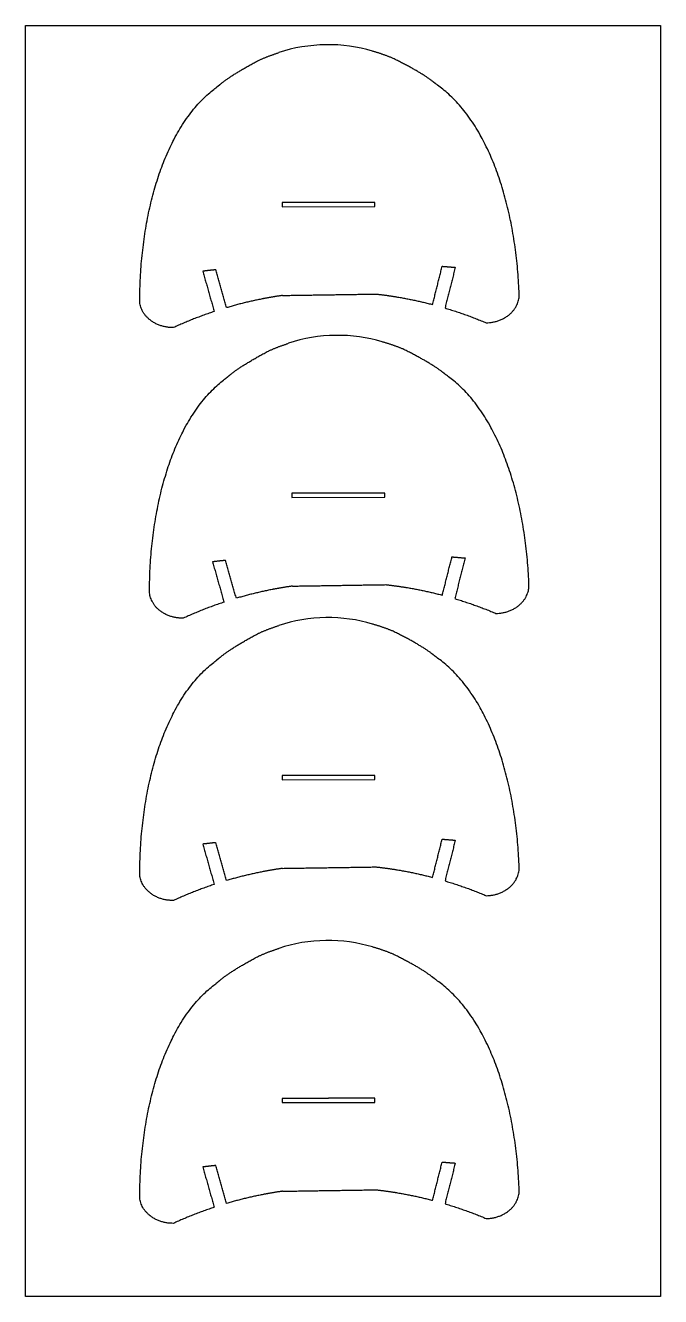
# Model space of a CAD drawing. Header units: metres. Extents: x 1979.8 to 2018, y 1971.1 to 1990.7.
# Drawn here: x 2005.823 to 2007.348, y 1987.332 to 1990.382 of the extents above; entities that cross this region are included whole.
import ezdxf

# ---------------------------------------------------------------- set-up
doc = ezdxf.new("R2010")
doc.units = ezdxf.units.M
doc.layers.add('ΦΥΛΛΑ ΓΙΑ CNC', color=1, linetype='Continuous')
doc.layers.add('ΦΥΛΛΑ ΚΟΝΤΡΑ ΠΛΑΚΕ', color=131, linetype='Continuous')

msp = doc.modelspace()

# ---------------------------------------------------------------- linework, layer by layer
at = {"layer": 'ΦΥΛΛΑ ΓΙΑ CNC'}
for points in [[(2006.5507, 1989.9571), (2006.4392, 1989.9571), (2006.4392, 1989.9469), (2006.6621, 1989.9476), (2006.6621, 1989.9575), (2006.5507, 1989.9575)], [(2006.5741, 1989.2598), (2006.4627, 1989.2598), (2006.4627, 1989.2496), (2006.6856, 1989.2503), (2006.6856, 1989.2601), (2006.5741, 1989.2601)], [(2006.5507, 1988.5826), (2006.4392, 1988.5826), (2006.4392, 1988.5724), (2006.6621, 1988.573), (2006.6621, 1988.5829), (2006.5507, 1988.5829)], [(2006.5507, 1987.8078), (2006.4392, 1987.8078), (2006.4392, 1987.7976), (2006.6621, 1987.7983), (2006.6621, 1987.8082), (2006.5507, 1987.8082)]]:
    msp.add_lwpolyline(points, dxfattribs=at)
at = {"layer": 'ΦΥΛΛΑ ΓΙΑ CNC', "lineweight": -3}
for points, weights in [([(2006.3827, 1990.2984), (2006.4065, 1990.3092), (2006.4314, 1990.317)], [0.931709150307, 0.919797461204, 0.911534052656]), ([(2006.7055, 1990.3033), (2006.6814, 1990.3134), (2006.6563, 1990.3204)], [0.931709150307, 0.919797461204, 0.911534052656]), ([(2006.4404, 1989.7344), (2006.5535, 1989.7361), (2006.6651, 1989.7378)], [0.999923417659, 0.942555254016, 1]), ([(2006.9293, 1989.6688), (2007.0095, 1989.67), (2007.0085, 1989.7373)], [1, 0.707106781187, 1]), ([(2006.1784, 1989.6573), (2006.0982, 1989.6561), (2006.0972, 1989.7233)], [1, 0.707106781187, 1]), ([(2006.8303, 1989.7043), (2006.8808, 1989.6893), (2006.9293, 1989.6688)], [0.99651626955, 0.996723144745, 1]), ([(2006.2762, 1989.6958), (2006.2263, 1989.6793), (2006.1784, 1989.6573)], [0.99651626955, 0.996723144745, 1]), ([(2006.4062, 1989.601), (2006.4299, 1989.6118), (2006.4548, 1989.6196)], [0.931709150307, 0.919797461204, 0.911534052656]), ([(2006.729, 1989.606), (2006.7049, 1989.616), (2006.6798, 1989.6231)], [0.931709150307, 0.919797461204, 0.911534052656]), ([(2006.4639, 1989.037), (2006.5769, 1989.0388), (2006.6885, 1989.0405)], [0.999923417659, 0.942555254016, 1]), ([(2006.9527, 1988.9714), (2007.0329, 1988.9726), (2007.0319, 1989.0399)], [1, 0.707106781187, 1]), ([(2006.2019, 1988.96), (2006.1217, 1988.9587), (2006.1206, 1989.026)], [1, 0.707106781187, 1]), ([(2006.2997, 1988.9985), (2006.2497, 1988.9819), (2006.2019, 1988.96)], [0.99651626955, 0.996723144745, 1]), ([(2006.8538, 1989.0069), (2006.9042, 1988.9919), (2006.9527, 1988.9714)], [0.99651626955, 0.996723144745, 1]), ([(2006.3827, 1988.9238), (2006.4065, 1988.9346), (2006.4314, 1988.9424)], [0.931709150307, 0.919797461204, 0.911534052656]), ([(2006.7055, 1988.9287), (2006.6814, 1988.9388), (2006.6563, 1988.9458)], [0.931709150307, 0.919797461204, 0.911534052656]), ([(2006.4404, 1988.3598), (2006.5535, 1988.3615), (2006.6651, 1988.3632)], [0.999923417659, 0.942555254016, 1]), ([(2006.9293, 1988.2942), (2007.0095, 1988.2954), (2007.0085, 1988.3627)], [1, 0.707106781187, 1]), ([(2006.1784, 1988.2827), (2006.0982, 1988.2815), (2006.0972, 1988.3488)], [1, 0.707106781187, 1]), ([(2006.8303, 1988.3297), (2006.8808, 1988.3147), (2006.9293, 1988.2942)], [0.99651626955, 0.996723144745, 1]), ([(2006.2762, 1988.3212), (2006.2263, 1988.3047), (2006.1784, 1988.2827)], [0.99651626955, 0.996723144745, 1]), ([(2006.3827, 1988.1491), (2006.4065, 1988.1599), (2006.4314, 1988.1677)], [0.931709150307, 0.919797461204, 0.911534052656]), ([(2006.7055, 1988.154), (2006.6814, 1988.1641), (2006.6563, 1988.1711)], [0.931709150307, 0.919797461204, 0.911534052656]), ([(2006.1784, 1987.508), (2006.0982, 1987.5068), (2006.0972, 1987.574)], [1, 0.707106781187, 1]), ([(2006.4404, 1987.5851), (2006.5535, 1987.5868), (2006.6651, 1987.5885)], [0.999923417659, 0.942555254016, 1]), ([(2006.9293, 1987.5195), (2007.0095, 1987.5207), (2007.0085, 1987.588)], [1, 0.707106781187, 1]), ([(2006.2762, 1987.5465), (2006.2263, 1987.53), (2006.1784, 1987.508)], [0.99651626955, 0.996723144745, 1]), ([(2006.8303, 1987.555), (2006.8808, 1987.54), (2006.9293, 1987.5195)], [0.99651626955, 0.996723144745, 1])]:
    msp.add_rational_spline(points, weights, degree=2, dxfattribs=at)
for points in [[(2006.6562, 1990.3204), (2006.6208, 1990.3314), (2006.5824, 1990.3366), (2006.5054, 1990.3354), (2006.4669, 1990.3291), (2006.4314, 1990.317)], [(2006.6796, 1989.6231), (2006.6442, 1989.6341), (2006.6058, 1989.6393), (2006.5288, 1989.6381), (2006.4903, 1989.6317), (2006.4548, 1989.6196)], [(2006.6562, 1988.9458), (2006.6208, 1988.9568), (2006.5824, 1988.962), (2006.5054, 1988.9609), (2006.4669, 1988.9545), (2006.4314, 1988.9424)], [(2006.6562, 1988.1711), (2006.6208, 1988.1821), (2006.5824, 1988.1873), (2006.5054, 1988.1861), (2006.4669, 1988.1798), (2006.4314, 1988.1677)]]:
    msp.add_open_spline(points, degree=3, knots=[0, 0, 0, 0, 0.500337, 0.500337, 1.000843, 1.000843, 1.000843, 1.000843], dxfattribs=at)
for points, weights, knots in [([(2006.0972, 1989.7233), (2006.1008, 1990.0868), (2006.2695, 1990.224), (2006.2806, 1990.2329), (2006.2916, 1990.2419), (2006.3203, 1990.2653), (2006.3827, 1990.2984)], [1, 0.888324260259, 1, 1, 1, 0.970376548073, 0.948940508878], [3.3219173, 3.3219173, 3.3219173, 3.7990306, 3.7990306, 3.8560209, 3.8560209, 3.9482049, 3.9482049, 3.9482049]), ([(2007.0085, 1989.7373), (2006.9937, 1990.1005), (2006.8209, 1990.2324), (2006.8096, 1990.241), (2006.7983, 1990.2496), (2006.7689, 1990.2721), (2006.7055, 1990.3033)], [1, 0.888324260259, 1, 1, 1, 0.970376548073, 0.948940508878], [3.3219173, 3.3219173, 3.3219173, 3.7990306, 3.7990306, 3.8560209, 3.8560209, 3.9482049, 3.9482049, 3.9482049]), ([(2006.4404, 1989.7344), (2006.4159, 1989.7309), (2006.3916, 1989.7261), (2006.3482, 1989.7176), (2006.3059, 1989.7051)], [1, 0.999659318534, 1, 0.997248724701, 0.99666160826], [2.7549118, 2.7549118, 2.7549118, 2.8346643, 2.8346643, 2.9768778, 2.9768778, 2.9768778]), ([(2006.6651, 1989.7378), (2006.6897, 1989.735), (2006.7141, 1989.731), (2006.7577, 1989.7238), (2006.8004, 1989.7126)], [1, 0.999659318534, 1, 0.997248724701, 0.99666160826], [2.7549118, 2.7549118, 2.7549118, 2.8346643, 2.8346643, 2.9768778, 2.9768778, 2.9768778]), ([(2006.1206, 1989.026), (2006.1243, 1989.3895), (2006.293, 1989.5266), (2006.304, 1989.5356), (2006.315, 1989.5446), (2006.3438, 1989.5679), (2006.4062, 1989.601)], [1, 0.888324260259, 1, 1, 1, 0.970376548073, 0.948940508878], [3.3219173, 3.3219173, 3.3219173, 3.7990306, 3.7990306, 3.8560209, 3.8560209, 3.9482049, 3.9482049, 3.9482049]), ([(2007.0319, 1989.0399), (2007.0172, 1989.4031), (2006.8443, 1989.5351), (2006.833, 1989.5437), (2006.8218, 1989.5523), (2006.7923, 1989.5748), (2006.729, 1989.606)], [1, 0.888324260259, 1, 1, 1, 0.970376548073, 0.948940508878], [3.3219173, 3.3219173, 3.3219173, 3.7990306, 3.7990306, 3.8560209, 3.8560209, 3.9482049, 3.9482049, 3.9482049]), ([(2006.4639, 1989.037), (2006.4393, 1989.0335), (2006.415, 1989.0288), (2006.3717, 1989.0203), (2006.3293, 1989.0078)], [1, 0.999659318534, 1, 0.997248724701, 0.99666160826], [2.7549118, 2.7549118, 2.7549118, 2.8346643, 2.8346643, 2.9768778, 2.9768778, 2.9768778]), ([(2006.6885, 1989.0405), (2006.7131, 1989.0377), (2006.7376, 1989.0337), (2006.7811, 1989.0265), (2006.8239, 1989.0153)], [1, 0.999659318534, 1, 0.997248724701, 0.99666160826], [2.7549118, 2.7549118, 2.7549118, 2.8346643, 2.8346643, 2.9768778, 2.9768778, 2.9768778]), ([(2006.0972, 1988.3488), (2006.1008, 1988.7123), (2006.2695, 1988.8494), (2006.2806, 1988.8584), (2006.2916, 1988.8673), (2006.3203, 1988.8907), (2006.3827, 1988.9238)], [1, 0.888324260259, 1, 1, 1, 0.970376548073, 0.948940508878], [3.3219173, 3.3219173, 3.3219173, 3.7990306, 3.7990306, 3.8560209, 3.8560209, 3.9482049, 3.9482049, 3.9482049]), ([(2007.0085, 1988.3627), (2006.9937, 1988.7259), (2006.8209, 1988.8578), (2006.8096, 1988.8664), (2006.7983, 1988.8751), (2006.7689, 1988.8976), (2006.7055, 1988.9287)], [1, 0.888324260259, 1, 1, 1, 0.970376548073, 0.948940508878], [3.3219173, 3.3219173, 3.3219173, 3.7990306, 3.7990306, 3.8560209, 3.8560209, 3.9482049, 3.9482049, 3.9482049]), ([(2006.4404, 1988.3598), (2006.4159, 1988.3563), (2006.3916, 1988.3515), (2006.3482, 1988.343), (2006.3059, 1988.3305)], [1, 0.999659318534, 1, 0.997248724701, 0.99666160826], [2.7549118, 2.7549118, 2.7549118, 2.8346643, 2.8346643, 2.9768778, 2.9768778, 2.9768778]), ([(2006.6651, 1988.3632), (2006.6897, 1988.3605), (2006.7141, 1988.3565), (2006.7577, 1988.3493), (2006.8004, 1988.3381)], [1, 0.999659318534, 1, 0.997248724701, 0.99666160826], [2.7549118, 2.7549118, 2.7549118, 2.8346643, 2.8346643, 2.9768778, 2.9768778, 2.9768778]), ([(2006.0972, 1987.574), (2006.1008, 1987.9375), (2006.2695, 1988.0747), (2006.2806, 1988.0836), (2006.2916, 1988.0926), (2006.3203, 1988.116), (2006.3827, 1988.1491)], [1, 0.888324260259, 1, 1, 1, 0.970376548073, 0.948940508878], [3.3219173, 3.3219173, 3.3219173, 3.7990306, 3.7990306, 3.8560209, 3.8560209, 3.9482049, 3.9482049, 3.9482049]), ([(2007.0085, 1987.588), (2006.9937, 1987.9512), (2006.8209, 1988.0831), (2006.8096, 1988.0917), (2006.7983, 1988.1003), (2006.7689, 1988.1228), (2006.7055, 1988.154)], [1, 0.888324260259, 1, 1, 1, 0.970376548073, 0.948940508878], [3.3219173, 3.3219173, 3.3219173, 3.7990306, 3.7990306, 3.8560209, 3.8560209, 3.9482049, 3.9482049, 3.9482049]), ([(2006.4404, 1987.5851), (2006.4159, 1987.5816), (2006.3916, 1987.5768), (2006.3482, 1987.5683), (2006.3059, 1987.5558)], [1, 0.999659318534, 1, 0.997248724701, 0.99666160826], [2.7549118, 2.7549118, 2.7549118, 2.8346643, 2.8346643, 2.9768778, 2.9768778, 2.9768778]), ([(2006.6651, 1987.5885), (2006.6897, 1987.5857), (2006.7141, 1987.5817), (2006.7577, 1987.5745), (2006.8004, 1987.5633)], [1, 0.999659318534, 1, 0.997248724701, 0.99666160826], [2.7549118, 2.7549118, 2.7549118, 2.8346643, 2.8346643, 2.9768778, 2.9768778, 2.9768778])]:
    msp.add_rational_spline(points, weights, degree=2, knots=knots, dxfattribs=at)
for points, degree in [([(2006.28, 1989.7961), (2006.2643, 1989.7944), (2006.2487, 1989.7926)], 2), ([(2006.2487, 1989.7926), (2006.2624, 1989.7442), (2006.2762, 1989.6958)], 2), ([(2006.3059, 1989.7051), (2006.2929, 1989.7506), (2006.28, 1989.7961)], 2), ([(2006.8004, 1989.7126), (2006.812, 1989.7585), (2006.8235, 1989.8044)], 2), ([(2006.8235, 1989.8044), (2006.8392, 1989.8031), (2006.8549, 1989.8019)], 2), ([(2006.8549, 1989.8019), (2006.8426, 1989.7531), (2006.8303, 1989.7043)], 2), ([(2006.4403, 1989.7344), (2006.4403, 1989.7344), (2006.4403, 1989.7345), (2006.4403, 1989.7346)], 3), ([(2006.3034, 1989.0988), (2006.2878, 1989.097), (2006.2721, 1989.0953)], 2), ([(2006.2721, 1989.0953), (2006.2859, 1989.0469), (2006.2997, 1988.9985)], 2), ([(2006.3293, 1989.0078), (2006.3164, 1989.0533), (2006.3034, 1989.0988)], 2), ([(2006.8239, 1989.0153), (2006.8354, 1989.0612), (2006.847, 1989.1071)], 2), ([(2006.847, 1989.1071), (2006.8627, 1989.1058), (2006.8784, 1989.1045)], 2), ([(2006.8784, 1989.1045), (2006.8661, 1989.0557), (2006.8538, 1989.0069)], 2), ([(2006.4637, 1989.037), (2006.4637, 1989.0371), (2006.4637, 1989.0372), (2006.4637, 1989.0372)], 3), ([(2006.28, 1988.4215), (2006.2643, 1988.4198), (2006.2487, 1988.418)], 2), ([(2006.2487, 1988.418), (2006.2624, 1988.3696), (2006.2762, 1988.3212)], 2), ([(2006.3059, 1988.3305), (2006.2929, 1988.376), (2006.28, 1988.4215)], 2), ([(2006.8004, 1988.3381), (2006.812, 1988.384), (2006.8235, 1988.4298)], 2), ([(2006.8235, 1988.4298), (2006.8392, 1988.4286), (2006.8549, 1988.4273)], 2), ([(2006.8549, 1988.4273), (2006.8426, 1988.3785), (2006.8303, 1988.3297)], 2), ([(2006.4403, 1988.3598), (2006.4403, 1988.3599), (2006.4403, 1988.3599), (2006.4403, 1988.36)], 3), ([(2006.8004, 1987.5633), (2006.812, 1987.6092), (2006.8235, 1987.6551)], 2), ([(2006.8235, 1987.6551), (2006.8392, 1987.6538), (2006.8549, 1987.6526)], 2), ([(2006.28, 1987.6468), (2006.2643, 1987.6451), (2006.2487, 1987.6433)], 2), ([(2006.2487, 1987.6433), (2006.2624, 1987.5949), (2006.2762, 1987.5465)], 2), ([(2006.3059, 1987.5558), (2006.2929, 1987.6013), (2006.28, 1987.6468)], 2), ([(2006.8549, 1987.6526), (2006.8426, 1987.6038), (2006.8303, 1987.555)], 2), ([(2006.4403, 1987.5851), (2006.4403, 1987.5851), (2006.4403, 1987.5852), (2006.4403, 1987.5853)], 3)]:
    msp.add_open_spline(points, degree=degree, dxfattribs=at)
at = {"layer": 'ΦΥΛΛΑ ΚΟΝΤΡΑ ΠΛΑΚΕ'}
msp.add_lwpolyline([(2005.8229, 1990.3823), (2007.3479, 1990.3823), (2007.3479, 1987.3323), (2005.8229, 1987.3323)], close=True, dxfattribs=at)

doc.saveas('drawing.dxf')
